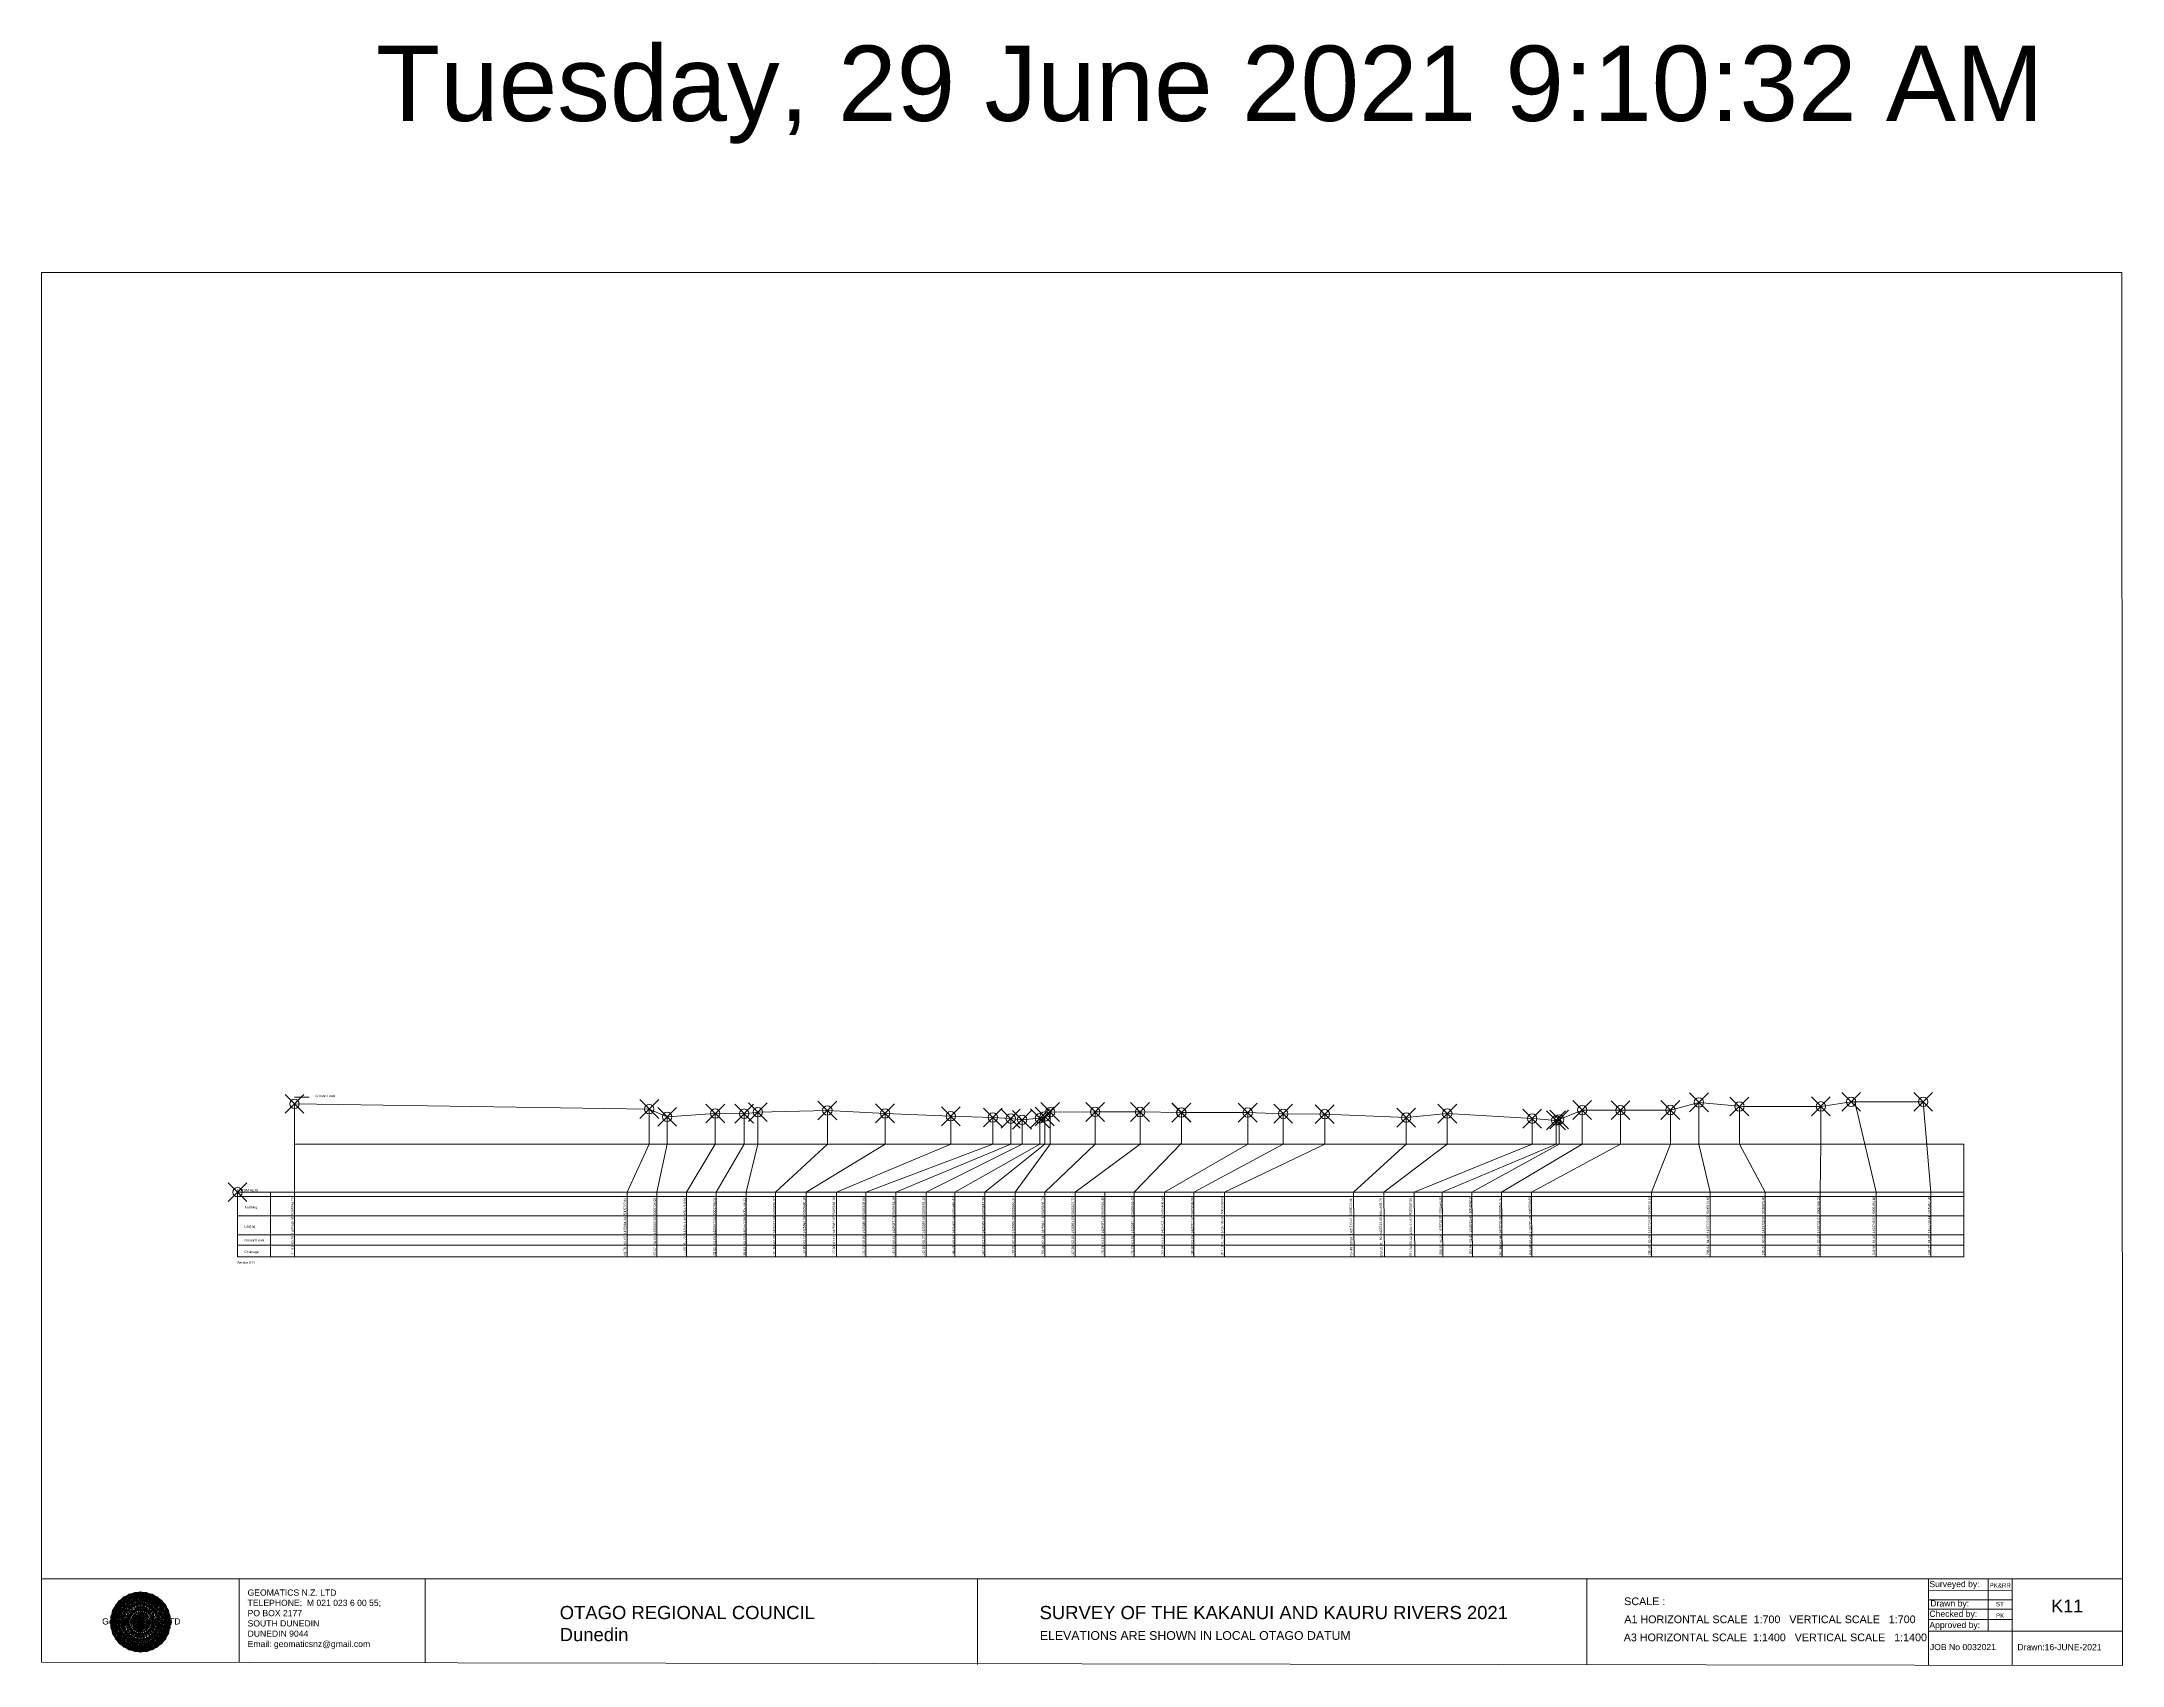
# Model space of a CAD drawing. Header units: millimetres. Extents: x -13548260 to 13046302109, y -19137686871 to 1424966580.
# Drawn here: x -4518194 to -4076421, y -55490 to 289326 of the extents above; entities that cross this region are included whole.
import ezdxf

# ---------------------------------------------------------------- set-up
doc = ezdxf.new("R2010")
doc.units = ezdxf.units.MM
doc.header["$PDMODE"] = 35
doc.header["$PDSIZE"] = 2000
doc.layers.get('0').update_dxf_attribs({"lineweight": 0})
doc.layers.add('geo', color=7, linetype='Continuous', lineweight=0)
doc.styles.get("Standard").update_dxf_attribs({"font": 'arial.ttf'})

# ---------------------------------------------------------------- blocks, each defined once
blk = doc.blocks.new('Geomatics_Circle_SPT')
at = {"layer": 'geo', "color": 2, "linetype": 'Continuous', "lineweight": 0}
for p, q in [((0, 25.2), (-25.2, 0)), ((-24.7, 4.9), (-4.9, 24.7)), ((-24.7, -4.9), (4.9, 24.7)), ((-9.7, 23.3), (-23.3, 9.6)), ((9.7, 23.3), (-23.3, -9.7)), ((-21, 14), (-14, 21)), ((-21, -14), (14, 21)), ((0, 0), (-17.8, 17.8)), ((-14, 21), (21, -14)), ((23.3, -9.7), (-9.7, 23.3)), ((-4.9, 24.7), (24.7, -4.9)), ((25.2, 0), (0, 25.2)), ((0, 0), (17.8, 17.8)), ((4.9, 24.7), (24.7, 4.9)), ((23.3, 9.7), (9.7, 23.3)), ((14, 21), (21, 14)), ((17.8, 18.1), (17.8, 18.1)), ((4.9, -24.7), (-24.7, 4.9)), ((-24.7, 0), (0, -24.7)), ((-23.3, 9.7), (9.7, -23.3)), ((14, -21), (-21, 14)), ((0, 0), (-17.8, -17.8)), ((21, 14), (-14, -21)), ((-9.7, -23.3), (23.3, 9.7)), ((24.7, 4.9), (-4.9, -24.7)), ((0, 0), (17.8, -17.8)), ((0, -24.8), (25.2, 0)), ((-4.9, -24.7), (-24.7, -4.9)), ((-23.3, -9.7), (-9.7, -23.3)), ((-14, -21), (-21, -14)), ((24.7, -4.9), (4.9, -24.7)), ((9.7, -23.3), (23.3, -9.7)), ((21, -14), (14, -21)), ((-17.8, -17.8), (-17.8, -17.8)), ((4.9, -24.7), (4.9, -24.7)), ((18.1, -17.8), (18.1, -17.8))]:
    blk.add_line(p, q, dxfattribs=at)
at = {"layer": 'geo', "color": 1, "linetype": 'Continuous', "lineweight": 0}
for p, q in [((-25.2, 0), (9.7, 23.3)), ((-25.2, 0), (-9.6, 23.3)), ((-4.9, 24.8), (-24.7, -4.9)), ((4.9, 24.7), (-24.7, 4.9)), ((14, 21), (-24.7, -4.9)), ((-14, 21), (-24.7, 4.9)), ((-23.3, 9.7), (0, 25.2)), ((-23.3, -9.6), (0, 25.2)), ((-23.3, -9.6), (17.8, 17.8)), ((-23.3, 9.7), (-17.8, 17.9)), ((-23.3, -9.6), (-17.8, 17.9)), ((-23.3, 9.7), (17.8, 17.8)), ((4.9, 24.8), (-21, -14)), ((-4.9, 24.7), (-21, 14)), ((14, 21), (-21, 14)), ((-14, 21), (-21, -14)), ((-17.9, 17.6), (-17.9, 17.6)), ((-17.8, 17.8), (9.7, 23.3)), ((-17.8, 17.8), (-9.6, 23.3)), ((-17.8, -17.8), (9.7, 23.3)), ((-17.8, -17.8), (-9.7, 23.3)), ((-9.7, -23.3), (-17.8, 17.8)), ((-17.8, 17.8), (9.7, -23.3)), ((-17.8, 17.8), (23.3, -9.6)), ((-17.8, 17.8), (23.3, 9.7)), ((4.9, 24.7), (-14, 21)), ((-4.9, 24.7), (-14, -20.9)), ((0, 0), (-14, 21)), ((-14, 21), (-4.9, -24.7)), ((-14, 21), (-14, 21)), ((24.7, -4.9), (-14, 21)), ((21, 14), (-14, 21)), ((-9.8, 23.1), (-9.8, 23.1)), ((-9.7, 23.3), (0, 25.2)), ((-9.7, 23.3), (0, -25.2)), ((-9.7, -23.3), (0, 25.2)), ((-9.6, 23.3), (17.8, -17.8)), ((-9.6, 23.3), (25.2, 0)), ((-9.6, 23.3), (17.8, 17.8)), ((-9.6, -23.3), (17.8, 17.9)), ((0, 0), (-4.9, 24.7)), ((-4.9, 24.7), (-4.9, 24.7)), ((21, -14), (-4.9, 24.7)), ((24.8, 4.9), (-4.9, 24.7)), ((14, 21), (-4.9, 24.7)), ((-0.2, 25.1), (-0.2, 25.1)), ((0, 25.2), (9.7, -23.3)), ((0, 25.2), (23.3, -9.7)), ((0, 25.2), (23.3, 9.7)), ((0, 25.2), (9.7, 23.3)), ((0, 0), (4.9, 24.7)), ((0, -25.2), (9.7, 23.3)), ((0, 0), (14, 21)), ((21, 14), (4.9, 24.8)), ((14, -21), (4.9, 24.7)), ((24.7, -4.9), (4.9, 24.7)), ((4.9, 24.7), (4.9, 24.7)), ((4.9, -24.7), (14, 21)), ((9.4, 23.3), (9.4, 23.3)), ((9.7, 23.3), (17.8, -17.8)), ((9.7, 23.3), (25.2, 0)), ((9.7, 23.3), (17.8, 17.9)), ((17.8, 17.8), (9.7, -23.3)), ((21, -14), (14, 21)), ((24.7, 4.9), (14, 21)), ((14, 21), (14, 21)), ((17.6, 17.9), (17.6, 17.9)), ((17.8, 17.8), (23.3, -9.7)), ((17.8, 17.8), (23.3, 9.7)), ((-25.2, 0), (23.3, 9.7)), ((-25.2, 0), (-23.3, 9.7)), ((-23.3, -9.7), (-25.2, 0)), ((-9.6, -23.3), (-25.2, 0)), ((9.7, -23.3), (-25.2, 0)), ((21, 14), (-24.7, 4.9)), ((-21, 14), (-24.7, -4.9)), ((0, 0), (-24.7, 4.9)), ((-24.7, 4.9), (-21, -14)), ((-24.7, 4.9), (-4.9, -24.7)), ((-24.7, 4.9), (14, -21)), ((-24.7, 4.9), (-24.7, 4.9)), ((0, 0), (-24.7, -4.9)), ((-17.8, -17.8), (-23.3, 9.7)), ((0, -25.2), (-23.3, 9.7)), ((-23.3, 9.7), (17.8, -17.8)), ((-23.3, 9.7), (25.2, 0)), ((-23.3, 9.4), (-23.3, 9.4)), ((-23.3, -9.7), (25.2, 0)), ((0, 0), (-21, 14)), ((-21, 14), (-14, -21)), ((-21, 14), (4.9, -24.7)), ((-21, 14), (-21, 14)), ((24.7, 4.9), (-21, 14)), ((0, 0), (-21, -14)), ((-17.8, -17.8), (23.3, 9.7)), ((-14, -21), (24.7, 4.9)), ((0, 0), (-14, -21)), ((25.2, 0), (-9.6, -23.3)), ((-4.9, -24.7), (21, 14)), ((0, 0), (-4.9, -24.7)), ((0, 0), (21, 14)), ((23.3, 9.7), (0, -25.2)), ((0, 0), (24.8, 4.9)), ((0, 0), (4.9, -24.7)), ((0, 0), (14, -21)), ((0, 0), (21, -14)), ((0, 0), (24.8, -4.9)), ((4.9, -24.7), (24.7, 4.9)), ((25.2, 0), (9.7, -23.3)), ((14, -21), (21, 14)), ((23.3, 9.7), (17.8, -17.8)), ((24.7, -4.9), (21, 14)), ((21, 14), (21, 14)), ((21, -14), (24.7, 4.9)), ((23.1, 9.8), (23.1, 9.8)), ((23.3, 9.7), (25.2, 0)), ((25.2, 0), (23.3, -9.6)), ((24.7, 4.9), (24.7, 4.9)), ((25.1, 0.2), (25.1, 0.2)), ((-25.2, 0), (23.3, -9.7)), ((-25.1, -0.2), (-25.1, -0.2)), ((-24.7, -4.9), (-24.7, -4.9)), ((-24.7, -4.9), (-14, -21)), ((-24.7, -4.9), (4.9, -24.7)), ((-24.7, -4.9), (21, -14)), ((-17.8, -17.8), (-23.3, -9.7)), ((0, -25.2), (-23.3, -9.6)), ((17.8, -17.8), (-23.3, -9.6)), ((-23.1, -9.8), (-23.1, -9.8)), ((-21, -14), (24.7, -4.9)), ((-21, -14), (-21, -14)), ((-21, -14), (-4.9, -24.7)), ((-21, -14), (14, -21)), ((23.3, -9.7), (-17.8, -17.8)), ((-14, -21), (21, -14)), ((-4.9, -24.7), (24.7, -4.9)), ((23.3, -9.6), (0, -25.2)), ((4.9, -24.7), (21, -14)), ((14, -21), (24.7, -4.9)), ((23.3, -9.6), (17.8, -17.8)), ((21, -14), (21, -14)), ((23.3, -9.4), (23.3, -9.4)), ((24.7, -4.9), (24.7, -4.9)), ((-9.6, -23.3), (-17.8, -17.8)), ((9.7, -23.3), (-17.8, -17.8)), ((-17.6, -17.9), (-17.6, -17.9)), ((-14, -21), (-14, -21)), ((-14, -21), (4.9, -24.7)), ((17.8, -17.8), (-9.7, -23.3)), ((0, -25.2), (-9.7, -23.3)), ((-9.4, -23.3), (-9.4, -23.3)), ((-4.9, -24.7), (14, -21)), ((-4.9, -24.7), (-4.9, -24.7)), ((9.7, -23.3), (0, -25.2)), ((0.2, -25.1), (0.2, -25.1)), ((4.9, -24.7), (4.9, -24.7)), ((17.8, -17.8), (9.7, -23.3)), ((9.8, -23.1), (9.8, -23.1)), ((14, -21), (14, -21)), ((17.9, -17.6), (17.9, -17.6))]:
    blk.add_line(p, q, dxfattribs=at)
at = {"layer": 'geo', "color": 114, "linetype": 'Continuous', "lineweight": 0}
for p, q in [((17.9, 17.8), (-25.2, 0)), ((-24.7, 4.9), (14, 21)), ((9.7, 23.3), (-23.3, 9.7)), ((-20.9, 14), (4.9, 24.7)), ((0, 25.2), (-17.8, 17.8)), ((-17.8, 17.8), (0, -25.2)), ((-14, 21), (-4.9, 24.7)), ((4.9, -24.7), (-14, 21)), ((0, 0), (-9.7, 23.3)), ((-4.9, 24.7), (14, -21)), ((17.8, -17.8), (0, 25.2)), ((0, 0), (9.7, 23.3)), ((4.9, 24.7), (21, -14)), ((23.3, -9.7), (9.7, 23.3)), ((14, 21), (24.7, -4.9)), ((25.2, 0), (17.8, 17.8)), ((-24.7, -4.9), (21, 14)), ((-14, -21), (-24.7, 4.9)), ((0, 0), (-23.3, 9.7)), ((-23.3, 9.7), (-9.7, -23.3)), ((0, 0), (-23.3, -9.7)), ((-4.9, -24.7), (-21, 14)), ((24.8, 4.9), (-20.9, -14)), ((0, 0), (-9.7, -23.3)), ((0, 0), (23.3, 9.7)), ((0, 0), (9.7, -23.3)), ((0, 0), (23.3, -9.7)), ((21, 14), (24.7, 4.9)), ((-25.2, 0), (-17.8, -17.8)), ((-21, -14), (-24.7, -4.9)), ((-17.8, -17.8), (25.2, 0)), ((24.8, -4.9), (-14, -21)), ((-9.6, -23.3), (23.3, -9.7)), ((21, -14), (-4.9, -24.8)), ((0, -25.2), (17.9, -17.8)), ((14, -21), (4.9, -24.8))]:
    blk.add_line(p, q, dxfattribs=at)
at = {"layer": 'geo', "color": 250, "linetype": 'Continuous', "lineweight": 0}
for p, q in [((-17.8, 17.8), (17.8, 17.8)), ((-17.8, -17.8), (-17.8, 17.8)), ((-14, 21), (-14, 21)), ((14, 21), (-14, 21)), ((-14, 20.9), (-14, -21)), ((-9.7, 23.3), (9.7, 23.3)), ((-9.7, -23.3), (-9.7, 23.3)), ((-4.9, 24.7), (4.9, 24.7)), ((-4.9, 24.7), (-4.9, -24.7)), ((0, 0), (0, 25.2)), ((4.9, 24.7), (4.9, -24.7)), ((9.7, -23.3), (9.7, 23.3)), ((14, 21), (14, -21)), ((17.8, -17.8), (17.8, 17.8)), ((0, 0), (-25.2, 0)), ((24.7, 4.9), (-24.7, 4.9)), ((-24.7, 4.9), (-24.7, -4.9)), ((-23.3, 9.7), (23.3, 9.7)), ((-23.3, 9.7), (-23.3, 9.7)), ((-23.3, -9.7), (-23.3, 9.7)), ((21, 14), (-21, 14)), ((-21, 14), (-21, -14)), ((0, 0), (0, -25.2)), ((0, 0), (25.2, 0)), ((21, 14), (21, 14)), ((21, -14), (21, 14)), ((23.3, 9.7), (23.3, -9.7)), ((24.7, 4.9), (24.7, 4.9)), ((24.7, -4.9), (24.7, 4.9)), ((-24.7, -4.9), (24.7, -4.9)), ((23.3, -9.7), (-23.3, -9.7)), ((-21, -14), (21, -14)), ((17.8, -17.8), (-17.8, -17.8)), ((-14, -21), (14, -21)), ((9.7, -23.3), (-9.7, -23.3)), ((-4.9, -24.7), (4.9, -24.7))]:
    blk.add_line(p, q, dxfattribs=at)
blk = doc.blocks.new('GeomaticsNZ TITLE BLOCK')
at = {"color": 7, "linetype": 'Continuous', "lineweight": 0}
for p, q in [((0, 94.9), (0, 1579.2)), ((0, 1579.2), (2363.4, 1579.2)), ((2363.4, 1579.2), (2364, 94.9)), ((2364, 94.9), (0, 94.9)), ((0, 94.9), (0, 0)), ((15.9, 94.9), (2364, 94.9)), ((224.3, 95.2), (224.3, -0.3)), ((2364, 94.9), (382.6, 94.9)), ((435.8, 95.2), (435.8, -0.7)), ((1063.4, 94.9), (1063.4, -2.4)), ((1755.4, 94.9), (1755.4, -2.6)), ((2143.9, 94.9), (2143.7, -3)), ((2211.5, 94.9), (2211.5, 36.1)), ((2238.6, 94.8), (2238.6, -3.2)), ((2364, -3.5), (2364, 94.9)), ((2143.9, 81.9), (2238.6, 81.7)), ((2143.9, 71), (2238.6, 71)), ((2143.6, 60.4), (2238.6, 60.4)), ((2143.8, 48.6), (2238.6, 48.6)), ((2143.8, 35.4), (2364, 35.3)), ((0, 0), (2364, -3.5))]:
    blk.add_line(p, q, dxfattribs=at)
at = {"color": 7, "linetype": 'Continuous', "lineweight": 0, "xscale": 1.36, "yscale": 1.36, "zscale": 1.36}
blk.add_blockref('Geomatics_Circle_SPT', (112.4, 45.7), dxfattribs=at)
at = {"color": 7, "linetype": 'Continuous', "lineweight": 0}
for s, p in [('PK&RR', (2213.2, 84.8)), ('ST', (2220.3, 63.6)), ('PK', (2220.4, 50.6))]:
    blk.add_text(s, height=5, dxfattribs=at).set_placement(p)
at = {"color": 7, "linetype": 'Continuous', "lineweight": 0, "attachment_point": 1}
for s, width, heights, insert, char_height in [('{\\C256;GEOMATICS N.Z. LTD                   \\PTELEPHONE:  M 021 023 6 00 55;\\PPO BOX 2177\\PSOUTH DUNEDIN\\PDUNEDIN 9044\\PEmail: geomaticsnz@gmail.com}', 3535.727, [94.7], (234, 82.7), 7), ('{\\C256;Surveyed by:}', 3535.727, [0], (2144.7, 92.4), 7), ('{\\C256;Geomatics N.Z. LTD                   }', 125.079, [15.8], (68.8, 49.9), 7), ('{\\C256;OTAGO REGIONAL COUNCIL\\PDunedin}', 3535.727, [0], (588.6, 64), 15), ('{\\C256;SURVEY OF THE KAKANUI AND KAURU RIVERS 2021}', 3535.727, [0], (1133.8, 64), 15), ('{\\C256;Checked by:}', 3535.727, [0], (2144.7, 58.6), 7), ('{\\C256;Drawn by:}', 3535.727, [0], (2145.8, 70.4), 7), ('{\\C256;ELEVATIONS ARE SHOWN IN LOCAL OTAGO DATUM}', 3535.727, [0], (1134.1, 35.4), 10), ('{\\C256;Approved by:}', 3535.727, [0], (2144.7, 45.9), 7), ('{\\C256;JOB No 0032021}', 3535.727, [0], (2145.3, 20.8), 7), ('{\\C256;Drawn:16-JUNE-2021}', 3535.727, [0], (2244.7, 20.7), 7)]:
    blk.add_mtext_dynamic_manual_height_columns(s, width=width, gutter_width=159, heights=heights, dxfattribs=dict(at, insert=insert, char_height=char_height))

msp = doc.modelspace()

# ---------------------------------------------------------------- linework, layer by layer
at = {"color": 1, "linetype": 'Continuous', "lineweight": 0}
msp.add_line((-4464493.399, 65200.61), (-4461421.227, 65200.61), dxfattribs=at)
at = {"color": 7}
for p, q in [((-4464493.399, 63759), (-4464493.399, 31248.305)), ((-4389182.314, 62652), (-4389182.314, 55227.675)), ((-4366131.317, 62003), (-4366131.317, 55227.675)), ((-4351375.788, 62353), (-4351375.788, 55227.675)), ((-4304054.046, 62015), (-4304054.046, 55227.675)), ((-4294526.554, 62035), (-4294526.554, 55227.675)), ((-4284990.642, 62025), (-4284990.642, 55227.675)), ((-4276185.647, 61906), (-4276185.647, 55227.675)), ((-4262128.617, 61896), (-4262128.617, 55227.675)), ((-4191103.94, 62439), (-4191103.94, 55227.675)), ((-4182982.746, 62399), (-4182982.746, 55227.675)), ((-4172383.799, 62449), (-4172383.799, 55227.675)), ((-4166325.944, 64060), (-4166325.944, 55227.675)), ((-4157730.053, 63200), (-4157730.053, 55227.675)), ((-4140430.87, 63220), (-4140430.87, 55227.675)), ((-4133212.945, 64201), (-4128704.243, 45000)), ((-4118714.946, 64201), (-4117097.478, 45000)), ((-4385393.877, 60992), (-4385393.877, 55227.675)), ((-4375167.611, 61722), (-4375167.611, 55227.675)), ((-4369048.495, 61662), (-4369048.495, 55227.675)), ((-4339116.194, 61724), (-4339116.194, 55227.675)), ((-4325170.542, 61114), (-4325170.542, 55227.675)), ((-4316250.548, 60864), (-4316250.548, 55227.675)), ((-4312446.719, 60614), (-4312446.719, 55227.675)), ((-4310040.03, 60365), (-4310040.03, 55227.675)), ((-4306230.135, 60685), (-4306230.135, 55227.675)), ((-4305231.104, 61065), (-4305231.104, 55227.675)), ((-4254584.364, 61657), (-4254584.364, 55227.675)), ((-4245778.907, 61557), (-4245778.907, 55227.675)), ((-4228479.366, 60828), (-4228479.366, 55227.675)), ((-4219750.267, 61688), (-4219750.267, 55227.675)), ((-4201725.183, 60618), (-4201725.183, 55227.675)), ((-4196660.408, 60239), (-4196660.408, 55227.675)), ((-4196009.126, 60429), (-4196009.126, 55227.675)), ((-4389182.314, 55227.675), (-4393909.23, 45000)), ((-4385393.877, 55227.675), (-4387608.133, 45000)), ((-4375167.611, 55227.675), (-4381283.617, 45000)), ((-4369048.495, 55227.675), (-4374954.71, 45000)), ((-4366131.317, 55227.675), (-4368574.575, 45000)), ((-4351375.788, 55227.675), (-4362348.125, 45000)), ((-4339116.194, 55227.675), (-4355869.436, 45000)), ((-4325170.542, 55227.675), (-4349430.754, 45000)), ((-4316250.548, 55227.675), (-4343178.446, 45000)), ((-4312446.719, 55227.675), (-4336805.629, 45000)), ((-4310040.03, 55227.675), (-4330403.051, 45000)), ((-4306230.135, 55227.675), (-4324296.622, 45000)), ((-4305231.104, 55227.675), (-4317960.397, 45000)), ((-4304054.046, 55227.675), (-4311508.054, 45000)), ((-4294526.554, 55227.675), (-4305165.974, 45000)), ((-4284990.642, 55227.675), (-4298723.389, 45000)), ((-4276185.647, 55421.959), (-4286255.364, 45000)), ((-4262128.617, 55227.675), (-4279788.872, 45000)), ((-4254584.364, 55227.675), (-4273559.007, 45000)), ((-4245778.907, 55227.675), (-4267032.505, 45000)), ((-4228479.366, 55227.675), (-4239636.126, 45003.849)), ((-4219750.267, 55227.675), (-4233192.286, 45000)), ((-4201725.183, 55227.675), (-4226761.653, 45000)), ((-4196660.408, 55227.675), (-4220819.904, 45000)), ((-4196009.126, 55227.675), (-4214531.741, 45000)), ((-4191103.94, 55227.675), (-4208222.096, 45000)), ((-4182982.746, 55227.675), (-4201891.479, 44999.476)), ((-4172383.799, 55227.675), (-4176396.456, 45000)), ((-4166325.944, 55227.675), (-4163916.722, 45000)), ((-4157730.053, 55227.675), (-4152236.442, 45000)), ((-4140430.87, 55227.675), (-4140593.895, 45000)), ((-4110087.55, 55227.675), (-4110087.55, 31248.305)), ((-4393909.23, 31248.305), (-4393909.23, 45000)), ((-4387608.133, 31248.305), (-4387608.133, 45000)), ((-4381283.617, 31248.305), (-4381283.617, 45000)), ((-4374954.71, 31248.305), (-4374954.71, 45000)), ((-4368574.575, 31248.305), (-4368574.575, 45000)), ((-4362348.125, 31248.305), (-4362348.125, 45000)), ((-4355869.436, 31248.305), (-4355869.436, 45000)), ((-4349430.754, 31248.305), (-4349430.754, 45000)), ((-4343178.446, 31248.305), (-4343178.446, 45000)), ((-4336805.629, 31248.305), (-4336805.629, 45000)), ((-4330403.051, 31248.305), (-4330403.051, 45000)), ((-4324296.622, 31248.305), (-4324296.622, 45000)), ((-4317960.397, 31248.305), (-4317960.397, 45000)), ((-4311508.054, 31248.305), (-4311508.054, 45000)), ((-4305165.974, 31248.305), (-4305165.974, 45000)), ((-4298723.389, 31248.305), (-4298723.389, 45000)), ((-4292437.416, 31248.305), (-4292437.416, 45000)), ((-4286255.364, 31248.305), (-4286255.364, 45000)), ((-4279788.872, 31248.305), (-4279788.872, 45000)), ((-4273559.007, 31248.305), (-4273559.007, 45000)), ((-4267032.505, 31248.305), (-4267032.505, 45000)), ((-4239516.077, 31248.305), (-4239636.126, 45003.849)), ((-4233072.271, 31248.305), (-4233192.286, 45000)), ((-4226641.638, 31248.305), (-4226761.653, 45000)), ((-4220699.889, 31248.305), (-4220819.904, 45000)), ((-4214411.726, 31248.305), (-4214531.741, 45000)), ((-4208102.568, 31248.305), (-4208222.096, 45000)), ((-4201771.468, 31248.305), (-4201891.479, 44999.476)), ((-4176396.456, 31248.305), (-4176396.456, 45000)), ((-4163916.722, 31248.305), (-4163916.722, 45000)), ((-4152236.442, 31248.305), (-4152236.442, 45000)), ((-4140593.895, 31248.305), (-4140593.895, 45000)), ((-4128704.243, 31248.305), (-4128704.243, 45000)), ((-4117097.478, 31248.305), (-4117097.478, 45000))]:
    msp.add_line(p, q, dxfattribs=at)
at = {"color": 7, "linetype": 'Continuous', "lineweight": 0}
for p, q in [((-4464493.399, 55227.675), (-4110087.55, 55227.675)), ((-4476599.139, 45000), (-4476599.139, 31248.305)), ((-4476599.139, 45000), (-4110087.55, 45000)), ((-4469585.989, 45000), (-4469585.989, 31248.305)), ((-4476599.139, 44076.552), (-4110087.55, 44076.552)), ((-4476599.139, 39973.87), (-4110087.55, 39973.87)), ((-4476599.139, 35906.671), (-4110087.55, 35906.671)), ((-4476599.139, 33759.229), (-4110087.55, 33759.229)), ((-4476599.139, 31248.305), (-4110087.55, 31248.305))]:
    msp.add_line(p, q, dxfattribs=at)
at = {"color": 1}
for points in [[(-4464493.399, 63759), (-4389182.314, 62652), (-4385393.877, 60992), (-4375167.611, 61722), (-4369048.495, 61662), (-4366131.317, 62003), (-4351375.788, 62353), (-4339116.194, 61724), (-4325170.542, 61114), (-4316250.548, 60864), (-4312446.719, 60614), (-4310040.03, 60365), (-4306230.135, 60685), (-4305231.104, 61065), (-4304054.046, 62015), (-4294526.554, 62035), (-4284990.642, 62025), (-4276225.125, 61896), (-4276185.647, 61906), (-4262128.617, 61896), (-4254584.364, 61657), (-4245778.907, 61557), (-4228479.366, 60828), (-4219750.267, 61688), (-4201725.183, 60618), (-4196660.408, 60239), (-4196009.126, 60429), (-4191103.94, 62439), (-4182982.746, 62399)], [(-4182982.746, 62399), (-4172383.799, 62449), (-4166325.944, 64060), (-4157015.154, 63200), (-4140430.87, 63220), (-4134010.86, 64201), (-4118714.946, 64201)]]:
    msp.add_lwpolyline(points, dxfattribs=at)
at = {"color": 7}
for p in [(-4464493.399, 63759), (-4464493.399, 63759), (-4389182.314, 62652), (-4389182.314, 62652), (-4385393.877, 60992), (-4385393.877, 60992), (-4375167.611, 61722), (-4375167.611, 61722), (-4369048.495, 61662), (-4369048.495, 61662), (-4366131.317, 62003), (-4366131.317, 62003), (-4351375.788, 62353), (-4351375.788, 62353), (-4339116.194, 61724), (-4339116.194, 61724), (-4325170.542, 61114), (-4325170.542, 61114), (-4316250.548, 60864), (-4316250.548, 60864), (-4312446.719, 60614), (-4312446.719, 60614), (-4310040.03, 60365), (-4310040.03, 60365), (-4306230.135, 60685), (-4306230.135, 60685), (-4305231.104, 61065), (-4305231.104, 61065), (-4304054.046, 62015), (-4304054.046, 62015), (-4294526.554, 62035), (-4294526.554, 62035), (-4284990.642, 62025), (-4284990.642, 62025), (-4276225.125, 61896), (-4276225.125, 61896), (-4276185.647, 61906), (-4276185.647, 61906), (-4262128.617, 61896), (-4262128.617, 61896), (-4254584.364, 61657), (-4254584.364, 61657), (-4245778.907, 61557), (-4245778.907, 61557), (-4228479.366, 60828), (-4228479.366, 60828), (-4219750.267, 61688), (-4219750.267, 61688), (-4201725.183, 60618), (-4201725.183, 60618), (-4196660.408, 60239), (-4196660.408, 60239), (-4196009.126, 60429), (-4196009.126, 60429), (-4191103.94, 62439), (-4191103.94, 62439), (-4182982.746, 62399), (-4182982.746, 62399), (-4172383.799, 62449), (-4172383.799, 62449), (-4166325.944, 64060), (-4166325.944, 64060), (-4157730.053, 63200), (-4140430.87, 63220), (-4134010.86, 64201), (-4118714.946, 64201)]:
    msp.add_point(p, dxfattribs=at)
at = {"color": 7, "linetype": 'Continuous', "lineweight": 0}
msp.add_point((-4476599.139, 45000), dxfattribs=at)

# ---------------------------------------------------------------- block references
at = {"color": 7, "linetype": 'Continuous', "lineweight": 0, "xscale": 186.8759599228005, "yscale": 186.8759599228005, "zscale": 186.8759599228005}
msp.add_blockref('GeomaticsNZ TITLE BLOCK', (-4518193.534, -54827.56), dxfattribs=at)

# ---------------------------------------------------------------- texts
at = {"color": 7, "linetype": 'Continuous', "lineweight": 0}
for s, height, p in [('Tuesday, 29 June 2021 9:10:32 AM', 16000, (-4447228.825, 272474.098)), ('Ground Level', 500, (-4460062.454, 65178.406)), ('DATUM 45.00', 500, (-4476669.885, 45146.766)), ('Northing', 500, (-4475072.88, 41560.657)), ('Easting', 500, (-4475145.684, 37481.59)), ('Ground Level', 500, (-4475127.608, 34533.521)), ('Chainage', 500, (-4475125.22, 32077.102)), ('Section K11', 500, (-4476669.896, 29797.682)), ('SCALE :  ', 1629.1211, (-4182189.981, -42689.539)), ('K11', 2715.2018, (-4091519.53, -44230.06)), ('A1 HORIZONTAL SCALE  1:700   VERTICAL SCALE   1:700', 1629.12108, (-4182164.599, -46523.474)), ('A3 HORIZONTAL SCALE  1:1400   VERTICAL SCALE   1:1400 ', 1629.12108, (-4182286.87, -50357.409))]:
    msp.add_text(s, height=height, dxfattribs=at).set_placement(p)
at = {"color": 7}
for s, rotation, p in [('256.96  60.43  1425719.45  5005542.32', 90.50002497, (-4214535.227, 31803.353)), ('-11.53  63.76  1425640.36  5005794.72', 90, (-4464652.932, 31613.844)), ('63.78   62.65  1425664.34  5005727.61', 90, (-4394087.79, 31575.154)), ('67.57   60.99  1425665.20  5005723.92', 90, (-4387749.131, 31575.154)), ('77.80   61.72  1425671.49  5005714.94', 90, (-4381410.473, 31568.333)), ('83.92   61.66  1425673.04  5005709.02', 90, (-4375072.156, 31573.107)), ('86.83   62.00  1425673.86  5005706.22', 90, (-4368733.497, 31573.107)), ('101.59  62.35  1425677.69  5005691.97', 90, (-4362394.839, 31525.358)), ('113.85  61.72  1425680.98  5005680.16', 90, (-4356056.181, 31525.358)), ('127.80  61.11  1425682.67  5005666.18', 90, (-4349717.522, 31525.358)), ('136.72  60.86  1425686.85  5005658.06', 90, (-4343379.205, 31525.358)), ('140.52  60.61  1425687.74  5005654.36', 90, (-4337040.546, 31525.358)), ('142.93  60.37  1425688.60  5005652.10', 90, (-4330701.888, 31525.358)), ('146.74  60.69  1425689.55  5005648.41', 90, (-4324363.23, 31525.358)), ('147.73  61.07  1425689.57  5005647.38', 90, (-4318024.912, 31525.358)), ('148.91  62.02  1425690.23  5005646.34', 90, (-4311686.254, 31525.358)), ('158.44  62.04  1425691.18  5005636.73', 90, (-4305347.595, 31525.358)), ('167.98  62.03  1425694.59  5005627.77', 90, (-4299008.937, 31525.358)), ('176.74  61.90  1425697.40  5005619.45', 90, (-4292670.279, 31525.358)), ('176.78  61.91  1425697.44  5005619.42', 90, (-4286331.961, 31525.358)), ('190.84  61.90  1425703.71  5005606.58', 90, (-4279993.644, 31525.358)), ('198.38  61.66  1425707.67  5005599.88', 90, (-4273654.986, 31525.358)), ('207.19  61.56  1425708.55  5005590.96', 90, (-4267316.327, 31580.952)), ('224.49  60.83  1425713.42  5005574.36', 90.50002497, (-4239888.554, 31248.305)), ('233.22  61.69  1425713.33  5005565.26', 90.50002497, (-4233550.137, 31303.622)), ('251.24  60.62  1425717.02  5005547.58', 90.50002497, (-4227211.72, 31358.94)), ('256.31  60.24  1425718.85  5005542.83', 90.50002497, (-4220873.644, 31748.035)), ('261.86  62.44  1425719.95  5005537.37', 90.50002497, (-4208196.81, 31524.889)), ('269.98  62.40  1425726.56  5005530.80', 90.50002497, (-4201858.393, 31580.206)), ('286.64  64.06  1425727.07  5005513.63', 90, (-4164158.863, 31635.953)), ('295.24  63.20  1425729.56  5005505.40', 90, (-4152422.976, 31635.953)), ('312.54  63.22  1425731.61  5005488.03', 90, (-4140687.088, 31627.086)), ('318.96  64.20  1425740.59  5005483.88', 90, (-4128951.2, 31627.086)), ('334.25  64.20  1425738.44  5005467.38', 90, (-4117215.313, 31627.086))]:
    msp.add_text(s, height=500, rotation=rotation, dxfattribs=at).set_placement(p)
at = {"color": 7, "insert": (-4177074.296, 31635.953), "char_height": 500, "width": 13000.01705, "attachment_point": 1, "rotation": 90}
msp.add_mtext('280.58  62.45  1425724.29  5005519.15', dxfattribs=at)

doc.saveas('drawing.dxf')
